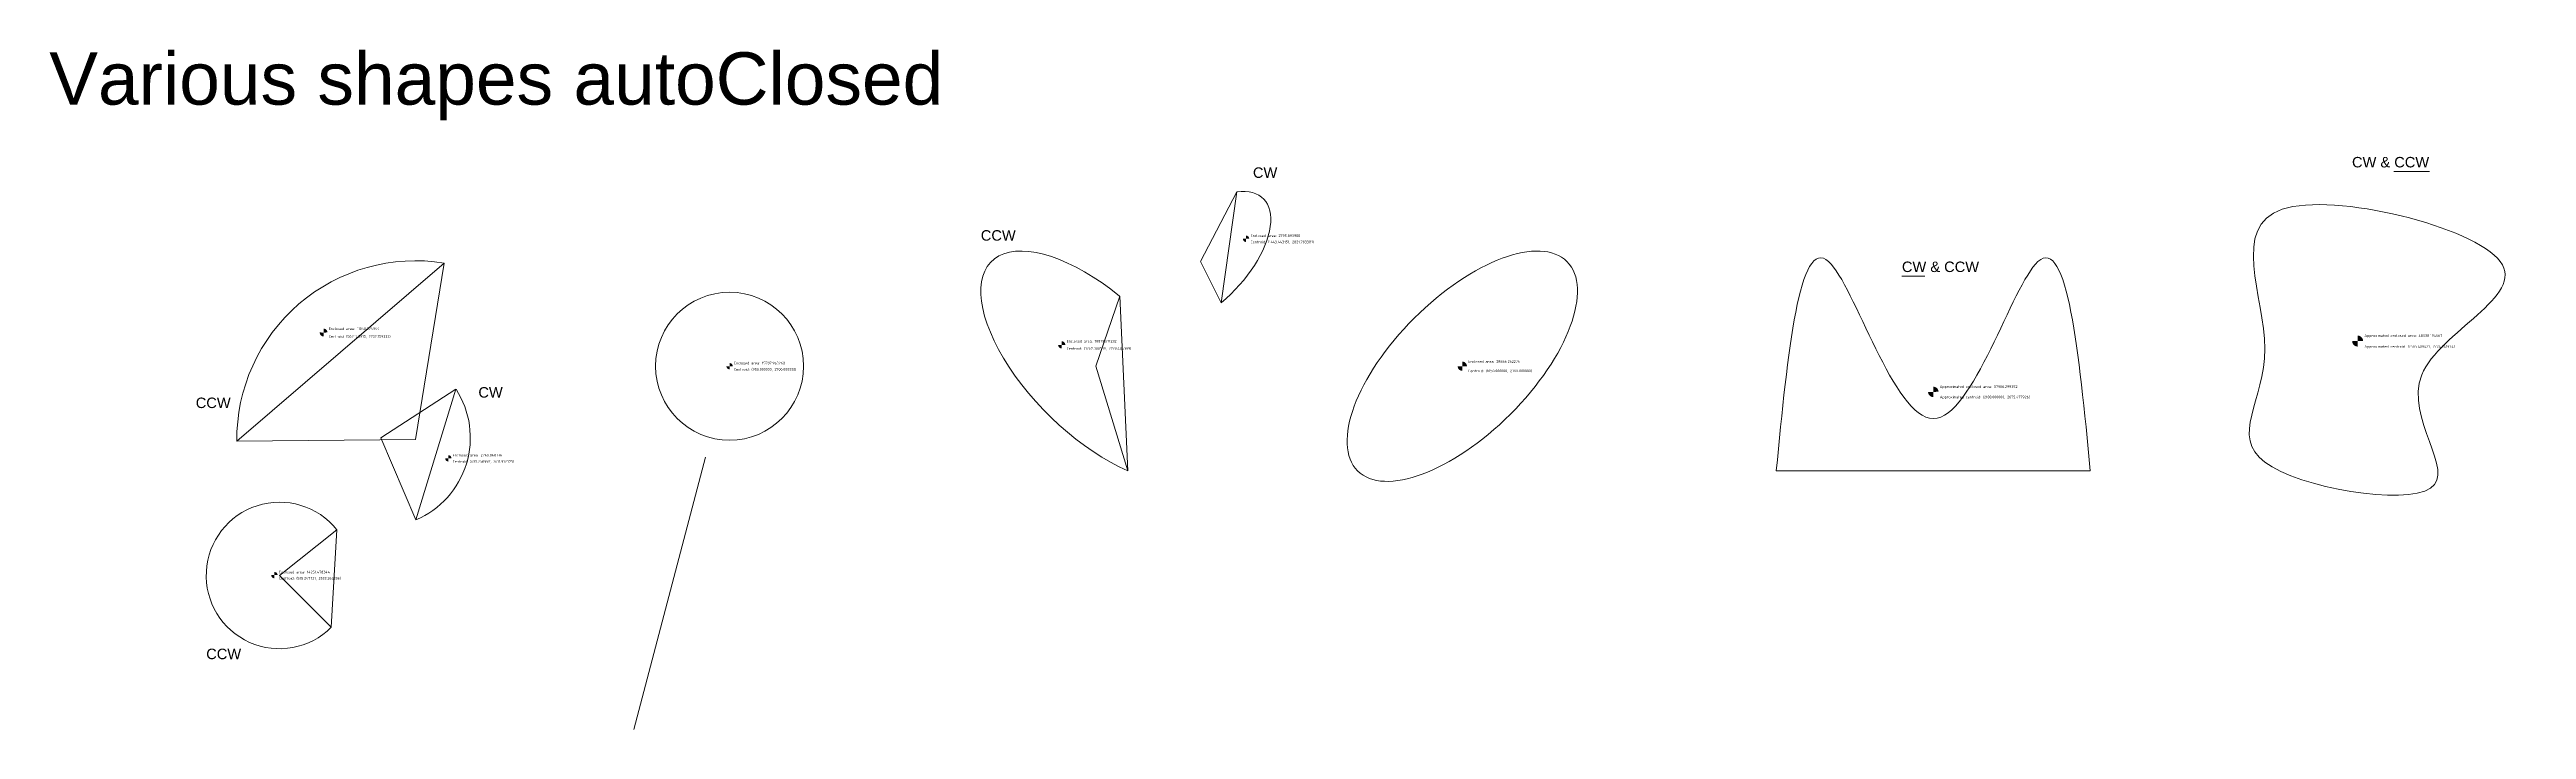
# Model space of a CAD drawing. Header units: millimetres. Extents: x 300 to 5400, y 194 to 3003.
# Drawn here: x 300 to 2667, y 2353 to 3003 of the extents above; entities that cross this region are included whole.
import ezdxf

# ---------------------------------------------------------------- set-up
doc = ezdxf.new("R2010")
doc.units = ezdxf.units.MM
for name, color, linetype, lineweight, true_color in [('As open or closed shapes', 18, 'Continuous', 15, 0x000000), ('Centroid Examples (empty) ... As area centroid (empty) ... As arc sectors (15) ... Area autoClose', 5, 'Continuous', 15, 0x0000ff), ('Centroid Examples (empty) ... As area centroid (empty) ... As arc segments (78)', 3, 'Continuous', 15, 0x00ff00), ('Centroid Examples (empty) ... As area centroid (empty) ... As arc segments (78) ... Area autoClose', 5, 'Continuous', 15, 0x0000ff), ('Centroid Examples (empty) ... As wire centroid (63) ... Multiple selection', 4, 'Continuous', 15, 0x00ffff), ('Text', 18, 'Continuous', 15, 0x000000)]:
    doc.layers.add(name, color=color, linetype=linetype, lineweight=lineweight, true_color=true_color)
doc.styles.add('textstyle132', font='')
doc.styles.add('textstyle133', font='')
doc.styles.add('textstyle14', font='arial.ttf')
doc.styles.add('textstyle15', font='arial.ttf')
doc.styles.add('textstyle16', font='arial.ttf')
doc.styles.add('textstyle17', font='arial.ttf')
doc.styles.add('textstyle18', font='arial.ttf')
doc.styles.add('textstyle19', font='arial.ttf')
doc.styles.add('textstyle20', font='arial.ttf')
doc.styles.add('textstyle21', font='arial.ttf')
doc.styles.add('textstyle30', font='')
doc.styles.add('textstyle31', font='')
doc.styles.add('textstyle32', font='')
doc.styles.add('textstyle33', font='')
doc.styles.add('textstyle34', font='')
doc.styles.add('textstyle35', font='')
doc.styles.add('textstyle36', font='')
doc.styles.add('textstyle37', font='')
doc.styles.add('textstyle38', font='')
doc.styles.add('textstyle39', font='')
doc.styles.add('textstyle40', font='')
doc.styles.add('textstyle41', font='')
doc.styles.add('textstyle42', font='')
doc.styles.add('textstyle43', font='')
doc.styles.add('textstyle44', font='')
doc.styles.add('textstyle45', font='')
doc.styles.get('textstyle132').set_extended_font_data('ISOCP')
doc.styles.get('textstyle133').set_extended_font_data('ISOCP')
doc.styles.get('textstyle30').set_extended_font_data('ISOCP')
doc.styles.get('textstyle31').set_extended_font_data('ISOCP')
doc.styles.get('textstyle32').set_extended_font_data('ISOCP')
doc.styles.get('textstyle33').set_extended_font_data('ISOCP')
doc.styles.get('textstyle34').set_extended_font_data('ISOCP')
doc.styles.get('textstyle35').set_extended_font_data('ISOCP')
doc.styles.get('textstyle36').set_extended_font_data('ISOCP')
doc.styles.get('textstyle37').set_extended_font_data('ISOCP')
doc.styles.get('textstyle38').set_extended_font_data('ISOCP')
doc.styles.get('textstyle39').set_extended_font_data('ISOCP')
doc.styles.get('textstyle40').set_extended_font_data('ISOCP')
doc.styles.get('textstyle41').set_extended_font_data('ISOCP')
doc.styles.get('textstyle42').set_extended_font_data('ISOCP')
doc.styles.get('textstyle43').set_extended_font_data('ISOCP')
doc.styles.get('textstyle44').set_extended_font_data('ISOCP')
doc.styles.get('textstyle45').set_extended_font_data('ISOCP')

msp = doc.modelspace()

# ---------------------------------------------------------------- linework, layer by layer
at = {"layer": 'As open or closed shapes'}
msp.add_circle((950, 2700), 70.7, dxfattribs=at)
for centre, radius, start, end in [((650, 2630), 170.8, 80.7865, 180.6039), ((616.9, 2631.7), 85.4, 293.039, 32.8565), ((520, 2500), 70, 38.6598, 315)]:
    msp.add_arc(centre, radius, start, end, dxfattribs=at)
for centre, major_axis, ratio, start_param, end_param in [((1400, 2800), (60, 60), 0.5, 4.54724, 6.846628), ((1300, 2700), (100, -100), 0.459262, 1.793921, 5.423161)]:
    msp.add_ellipse(centre, major_axis=major_axis, ratio=ratio, start_param=start_param, end_param=end_param, dxfattribs=at)
msp.add_ellipse((1650, 2700), major_axis=(100, 100), ratio=0.459262, dxfattribs=at)
msp.add_open_spline([(2433.3, 2850), (2383.3, 2833.3), (2450, 2700), (2350, 2600), (2650, 2550), (2500, 2700), (2750, 2800), (2483.3, 2866.7), (2433.3, 2850)], degree=3, dxfattribs=at)
msp.add_open_spline([(1950, 2600), (1960.9, 2712.7), (1981.5, 2923.9), (2100, 2522.2), (2218.5, 2923.9), (2239.1, 2712.7), (2250, 2600)], degree=3, knots=[0, 0, 0, 0, 206.155281, 386.432845, 566.710409, 772.86569, 772.86569, 772.86569, 772.86569], dxfattribs=at)
at = {"layer": 'Centroid Examples (empty) ... As area centroid (empty) ... As arc sectors (15) ... Area autoClose'}
for p, q in [((1400, 2800), (1434.7, 2866.7)), ((650, 2630), (677.3, 2798.6)), ((1400, 2800), (1419.7, 2760.5)), ((1322.7, 2766.9), (1300, 2700)), ((1300, 2700), (1330.4, 2600)), ((688.6, 2678), (616.9, 2631.7)), ((479.2, 2628.2), (650, 2630)), ((616.9, 2631.7), (650.3, 2553.1)), ((574.7, 2543.7), (520, 2500)), ((520, 2500), (569.5, 2450.5))]:
    msp.add_line(p, q, dxfattribs=at)
at = {"layer": 'Centroid Examples (empty) ... As area centroid (empty) ... As arc segments (78)', "color": 73, "true_color": 0x9bdc70, "flags": 128}
for points in [[(1440.4, 2821.8, 0, 0, 1), (1446.4, 2821.8, 0, 0, 0), (1444.9, 2821.8, 3.03, 3.03, 0.414214), (1443.4, 2823.3, 0, 0, 0), (1443.4, 2820.3, 3.03, 3.03, -0.414214), (1441.9, 2821.8, 0, 0, 0), (1440.4, 2821.8, 0, 0, -1), (1446.4, 2821.8, 0, 0, 0)], [(558.4, 2732.2, 0, 0, 1), (565.8, 2732.2, 0, 0, 0), (564, 2732.2, 3.74, 3.74, 0.414214), (562.1, 2734, 0, 0, 0), (562.1, 2730.3, 3.74, 3.74, -0.414214), (560.3, 2732.2, 0, 0, 0), (558.4, 2732.2, 0, 0, -1), (565.8, 2732.2, 0, 0, 0)], [(1263.9, 2720.4, 0, 0, 1), (1270.7, 2720.4, 0, 0, 0), (1269, 2720.4, 3.47, 3.47, 0.414214), (1267.3, 2722.1, 0, 0, 0), (1267.3, 2718.7, 3.47, 3.47, -0.414214), (1265.6, 2720.4, 0, 0, 0), (1263.9, 2720.4, 0, 0, -1), (1270.7, 2720.4, 0, 0, 0)], [(2500.2, 2724, 0, 0, 1), (2510.6, 2724, 0, 0, 0), (2508, 2724, 5.26, 5.26, 0.414214), (2505.4, 2726.6, 0, 0, 0), (2505.4, 2721.4, 5.26, 5.26, -0.414214), (2502.8, 2724, 0, 0, 0), (2500.2, 2724, 0, 0, -1), (2510.6, 2724, 0, 0, 0)], [(947, 2700, 0, 0, 1), (953, 2700, 0, 0, 0), (951.5, 2700, 3.03, 3.03, 0.414214), (950, 2701.5, 0, 0, 0), (950, 2698.5, 3.03, 3.03, -0.414214), (948.5, 2700, 0, 0, 0), (947, 2700, 0, 0, -1), (953, 2700, 0, 0, 0)], [(1645.6, 2700, 0, 0, 1), (1654.4, 2700, 0, 0, 0), (1652.2, 2700, 4.45, 4.45, 0.414214), (1650, 2702.2, 0, 0, 0), (1650, 2697.8, 4.45, 4.45, -0.414214), (1647.8, 2700, 0, 0, 0), (1645.6, 2700, 0, 0, -1), (1654.4, 2700, 0, 0, 0)], [(2095.1, 2675.5, 0, 0, 1), (2104.9, 2675.5, 0, 0, 0), (2102.5, 2675.5, 4.99, 4.99, 0.414214), (2100, 2677.9, 0, 0, 0), (2100, 2673, 4.99, 4.99, -0.414214), (2097.5, 2675.5, 0, 0, 0), (2095.1, 2675.5, 0, 0, -1), (2104.9, 2675.5, 0, 0, 0)], [(678.3, 2611.9, 0, 0, 1), (684.3, 2611.9, 0, 0, 0), (682.8, 2611.9, 3.03, 3.03, 0.414214), (681.3, 2613.4, 0, 0, 0), (681.3, 2610.4, 3.03, 3.03, -0.414214), (679.8, 2611.9, 0, 0, 0), (678.3, 2611.9, 0, 0, -1), (684.3, 2611.9, 0, 0, 0)], [(512.2, 2500.3, 0, 0, 1), (518.2, 2500.3, 0, 0, 0), (516.7, 2500.3, 3.03, 3.03, 0.414214), (515.2, 2501.8, 0, 0, 0), (515.2, 2498.8, 3.03, 3.03, -0.414214), (513.7, 2500.3, 0, 0, 0), (512.2, 2500.3, 0, 0, -1), (518.2, 2500.3, 0, 0, 0)]]:
    msp.add_lwpolyline(points, format="xyseb", dxfattribs=at)
at = {"layer": 'Centroid Examples (empty) ... As area centroid (empty) ... As arc segments (78) ... Area autoClose'}
for p, q in [((1434.7, 2866.7), (1419.7, 2760.5)), ((479.2, 2628.2), (677.3, 2798.6)), ((1322.7, 2766.9), (1330.4, 2600)), ((688.6, 2678), (650.3, 2553.1)), ((1950, 2600), (2250, 2600)), ((574.7, 2543.7), (569.5, 2450.5))]:
    msp.add_line(p, q, dxfattribs=at)
at = {"layer": 'Centroid Examples (empty) ... As wire centroid (63) ... Multiple selection', "color": 3, "true_color": 0x00ff00}
msp.add_line((927.1, 2613), (858.6, 2352.8), dxfattribs=at)
at = {"layer": 'Text'}
for p, q in [((2540, 2886), (2574, 2886)), ((2070, 2786), (2092, 2786))]:
    msp.add_line(p, q, dxfattribs=at)

# ---------------------------------------------------------------- texts
at = {"layer": 'Centroid Examples (empty) ... As area centroid (empty) ... As arc segments (78)', "color": 73, "true_color": 0x9bdc70, "char_height": 2.5, "attachment_point": 1}
for s, insert, style in [('Enclosed area: 2795.893900', (1447.7, 2826), 'textstyle40'), ('Centroid: (1443.443151, 2821.783381)', (1447.7, 2820), 'textstyle41'), ('Enclosed area: 11040.274944', (567.1, 2737.1), 'textstyle30'), ('Centroid: (562.143915, 2732.159333)', (567.1, 2729.7), 'textstyle31'), ('Enclosed area: 18819.571232', (1272, 2725.1), 'textstyle38'), ('Approximated enclosed area: 48538.194667', (2511.9, 2730.5), 'textstyle132'), ('Enclosed area: 15707.963268', (954.2, 2704.2), 'textstyle36'), ('Centroid: (950.000000, 2700.000000)', (954.2, 2698.2), 'textstyle37'), ('Centroid: (1267.300530, 2720.404399)', (1272, 2718.2), 'textstyle39'), ('Enclosed area: 28856.252275', (1655.7, 2705.7), 'textstyle42'), ('Approximated centroid: (2505.409421, 2724.041974)', (2511.9, 2720.1), 'textstyle133'), ('Centroid: (1650.000000, 2700.000000)', (1655.7, 2696.8), 'textstyle43'), ('Approximated enclosed area: 37906.299352', (2106.2, 2681.7), 'textstyle44'), ('Approximated centroid: (2100.000000, 2675.477926)', (2106.2, 2671.8), 'textstyle45'), ('Enclosed area: 2760.068736', (685.5, 2616.2), 'textstyle32'), ('Centroid: (681.268992, 2611.912375)', (685.5, 2610.2), 'textstyle33'), ('Enclosed area: 14251.478344', (519.5, 2504.5), 'textstyle34'), ('Centroid: (515.247721, 2500.263206)', (519.5, 2498.5), 'textstyle35')]:
    msp.add_mtext(s, dxfattribs=dict(at, insert=insert, style=style))
at = {"layer": 'Text', "attachment_point": 1}
for s, insert, char_height, style in [('Various shapes autoClosed', (300, 3000), 50, 'textstyle14'), ('CW', (1450, 2890), 10, 'textstyle19'), ('CW & CCW', (2500, 2900), 10, 'textstyle21'), ('CCW', (1190, 2830), 10, 'textstyle18'), ('CW & CCW', (2070, 2800), 10, 'textstyle20'), ('CW', (710, 2680), 10, 'textstyle17'), ('CCW', (440, 2670), 10, 'textstyle15'), ('CCW', (450, 2430), 10, 'textstyle16')]:
    msp.add_mtext(s, dxfattribs=dict(at, insert=insert, char_height=char_height, style=style))

doc.saveas('drawing.dxf')
